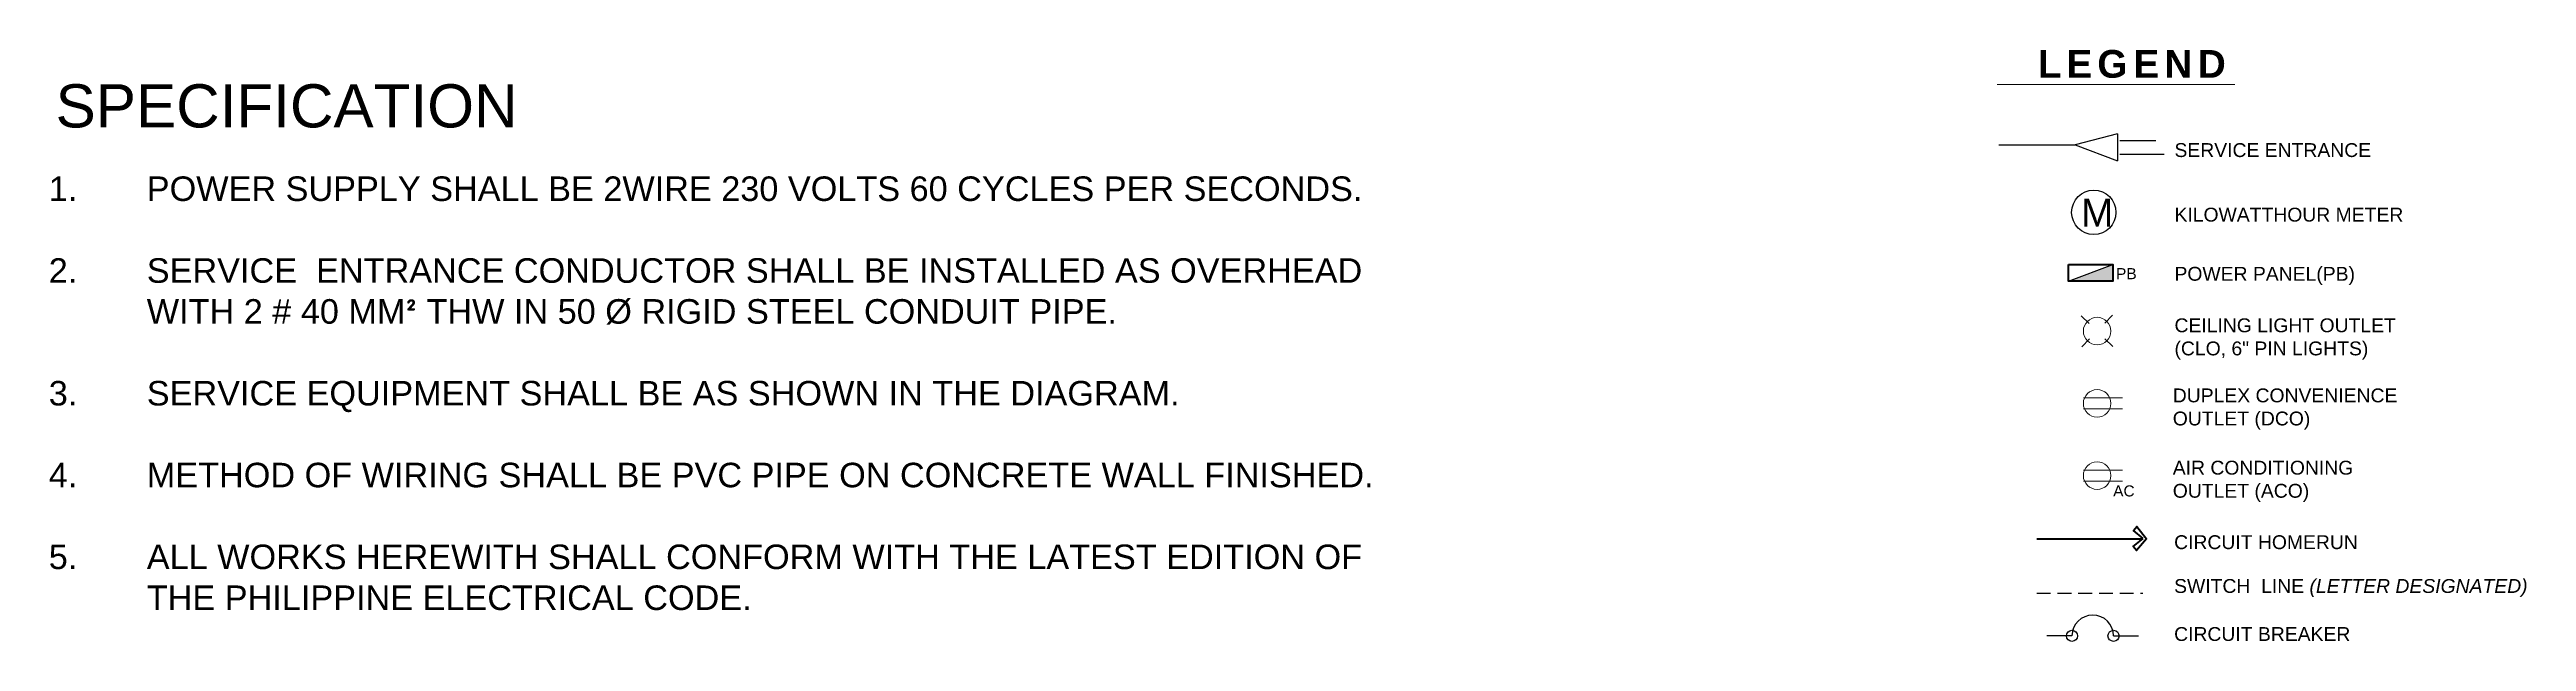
# Model space of a CAD drawing. Header units: metres. Extents: x -460 to 31334, y -1777 to 24987.
# Drawn here: x 1195.27 to 1239.99, y -977.59 to -966.92 of the extents above; entities that cross this region are included whole.
import ezdxf

# ---------------------------------------------------------------- set-up
doc = ezdxf.new("R2010")
doc.units = ezdxf.units.M
doc.header["$MEASUREMENT"] = 0
doc.linetypes.add('CENTER2', pattern=[1.125, 0.75, -0.125, 0.125, -0.125])
doc.linetypes.add('HIDDEN', pattern=[0.375, 0.25, -0.125])
doc.layers.add('CENTERLINE', color=7, linetype='CENTER2', lineweight=18, true_color=0x05ff05)
for name, color, linetype, lineweight in [('CIRCUIT', 5, 'Continuous', 35), ('CON. OUTLET', 7, 'Continuous', 20), ('dim.', 10, 'Continuous', 15), ('LIGHT', 7, 'Continuous', 25)]:
    doc.layers.add(name, color=color, linetype=linetype, lineweight=lineweight)
doc.styles.add('20', font='arial.ttf', dxfattribs={"height": 0.06})
doc.styles.get("Standard").update_dxf_attribs({"font": 'arial.ttf'})

msp = doc.modelspace()

# ---------------------------------------------------------------- texts
at = {"color": 7, "ltscale": 0.08, "attachment_point": 1}
for s, insert, char_height, width in [('{\\fArial|b1|i0|c0|p34;\\T1.2;LEGEND}', (1231.1733, -966.92582), 0.5, 9.4456448), ('SERVICE ENTRANCE', (1233.63794, -968.60574), 0.25, 14.1266851), ('1.  ^IPOWER SUPPLY SHALL BE 2WIRE 230 VOLTS 60 CYCLES PER SECONDS.\\P\\P2.  ^ISERVICE  ENTRANCE CONDUCTOR SHALL BE INSTALLED AS OVERHEAD \\P^IWITH 2 # 40 MM{\\fISOCPEUR|b0|i0|c0|p34;²} THW IN 50 %%C RIGID STEEL CONDUIT PIPE.\\P\\P3.  ^ISERVICE EQUIPMENT SHALL BE AS SHOWN IN THE DIAGRAM.\\P\\P4.  ^IMETHOD OF WIRING SHALL BE PVC PIPE ON CONCRETE WALL FINISHED.\\P\\P5. ^IALL WORKS HEREWITH SHALL CONFORM WITH THE LATEST EDITION OF \\P^ITHE PHILIPPINE ELECTRICAL CODE.', (1195.25167, -969.20605), 0.4425308, 33.0870841), ('KILOWATTHOUR METER', (1233.63794, -969.77), 0.25, 14.1266851), ('POWER PANEL(PB)', (1233.63794, -970.83703), 0.25, 14.1266851), ('CEILING LIGHT OUTLET \\P(CLO, 6" PIN LIGHTS)', (1233.63794, -971.76613), 0.25, 14.1266851), ('DUPLEX CONVENIENCE \\POUTLET (DCO)', (1233.60715, -973.03012), 0.25, 14.1266851), ('AIR CONDITIONING \\POUTLET (ACO)', (1233.60715, -974.33382), 0.25, 14.1266851), ('CIRCUIT HOMERUN', (1233.63146, -975.67744), 0.25, 14.1266851), ('SWITCH  LINE {\\fArial|b0|i1|c0|p34;(LETTER DESIGNATED)}', (1233.63146, -976.46751), 0.25, 14.1266851), ('CIRCUIT BREAKER', (1233.63146, -977.33398), 0.25, 14.1266851)]:
    msp.add_mtext(s, dxfattribs=dict(at, insert=insert, char_height=char_height, width=width))
at = {"ltscale": 0.0125, "insert": (1231.95073, -969.60904), "char_height": 0.5, "width": 1.0707031, "attachment_point": 1}
msp.add_mtext('M', dxfattribs=at)
at = {"layer": 'CIRCUIT', "color": 7, "ltscale": 0.0125, "char_height": 0.2, "width": 0.3493725, "attachment_point": 1}
for s, insert in [('PB', (1232.58283, -970.85944)), ('AC', (1232.53041, -974.77809))]:
    msp.add_mtext(s, dxfattribs=dict(at, insert=insert))
at = {"layer": 'dim.', "color": 2, "insert": (1195.37535, -967.54354), "char_height": 0.7789082, "width": 23.7906834, "attachment_point": 1, "style": '20'}
msp.add_mtext('SPECIFICATION', dxfattribs=at)

# ---------------------------------------------------------------- hatches: boundary and pattern name
msp.add_hatch(color=256).paths.add_polyline_path([(1231.72585, -971.09569), (1232.52585, -971.09569), (1232.52585, -970.79569)])

# ---------------------------------------------------------------- linework, layer by layer
at = {"color": 1, "lineweight": 5, "ltscale": 0.08}
msp.add_line((1230.43604, -967.54915), (1234.72824, -967.54915), dxfattribs=at)
at = {"color": 4}
msp.add_line((1230.46641, -968.63818), (1231.84281, -968.63818), dxfattribs=at)
at = {"color": 7}
msp.add_line((1230.46641, -968.63818), (1231.84281, -968.63818), dxfattribs=at)
at = {"color": 1}
for points in [[(1232.61017, -968.43658), (1231.84281, -968.63818), (1232.61017, -968.92479)], [(1232.61017, -968.43658), (1232.61017, -968.92479)]]:
    msp.add_lwpolyline(points, dxfattribs=at)
at = {"color": 1, "ltscale": 0.0125}
for points in [[(1232.65342, -968.55569), (1233.15342, -968.55569), (1233.30342, -968.55569)], [(1232.65342, -968.80569), (1233.15342, -968.80569), (1233.45342, -968.80569)]]:
    msp.add_lwpolyline(points, dxfattribs=at)
msp.add_lwpolyline([(1231.72585, -971.09569), (1232.52585, -970.79569)])
at = {"color": 1, "linetype": 'HIDDEN'}
msp.add_lwpolyline([(1231.15083, -976.71914), (1233.06553, -976.71914)], dxfattribs=at)
at = {"color": 7}
for points in [[(1231.78703, -977.49203), (1231.33418, -977.49203)], [(1232.53703, -977.49203), (1232.98987, -977.49203)]]:
    msp.add_lwpolyline(points, dxfattribs=at)
at = {"color": 1, "ltscale": 0.0125}
msp.add_circle((1232.18006, -969.85368), 0.4, dxfattribs=at)
at = {"color": 8}
for centre in [(1231.78703, -977.49203), (1232.53703, -977.49203)]:
    msp.add_circle(centre, 0.1, dxfattribs=at)
at = {"color": 7}
msp.add_arc((1232.16203, -977.49203), 0.375, 0, 180, dxfattribs=at)
at = {"layer": 'CENTERLINE'}
msp.add_circle((1210.79328, -1002.47325), 79.73924, dxfattribs=at)
at = {"layer": 'CIRCUIT', "color": 7}
msp.add_line((1231.15083, -975.74281), (1233.06553, -975.74281), dxfattribs=at)
at = {"layer": 'CIRCUIT', "color": 7, "linetype": 'Continuous'}
msp.add_lwpolyline([(1231.72585, -970.79569), (1232.52585, -970.79569), (1232.52585, -971.09569), (1231.72585, -971.09569)], close=True, dxfattribs=at)
at = {"layer": 'CIRCUIT', "color": 7}
msp.add_lwpolyline([(1233.07097, -975.73846), (1232.89596, -975.59141), (1232.95653, -975.51932), (1233.13256, -975.73919), (1232.95133, -975.9548), (1232.8925, -975.88129), (1233.07097, -975.73846)], dxfattribs=at)
at = {"layer": 'CON. OUTLET'}
for points in [[(1231.99196, -973.19948), (1232.28962, -973.19948), (1232.70165, -973.19948)], [(1231.99196, -973.39792), (1232.28962, -973.39792), (1232.70165, -973.39792)], [(1231.99196, -974.50317), (1232.28962, -974.50317), (1232.70165, -974.50317)], [(1231.99196, -974.70162), (1232.28962, -974.70162), (1232.70165, -974.70162)]]:
    msp.add_lwpolyline(points, dxfattribs=at)
at = {"layer": 'CON. OUTLET', "lineweight": 15}
for centre in [(1232.24001, -973.2987), (1232.24001, -974.6024)]:
    msp.add_circle(centre, 0.24805, dxfattribs=at)
at = {"layer": 'LIGHT', "lineweight": 9}
for points in [[(1231.95456, -971.71925), (1232.09729, -971.85712)], [(1232.37789, -971.85227), (1232.51576, -971.70955)], [(1231.96426, -972.28045), (1232.10214, -972.13772)], [(1232.38274, -972.13287), (1232.52546, -972.27075)]]:
    msp.add_lwpolyline(points, dxfattribs=at)
at = {"layer": 'LIGHT', "lineweight": 15}
msp.add_circle((1232.24001, -971.995), 0.24805, dxfattribs=at)

msp.set_redraw_order([(e.dxf.handle, doc.entitydb.next_handle()) for e in msp.query("TEXT MTEXT ATTDEF DIMENSION ARC_DIMENSION")])  # texts and dimensions are drawn at this point

doc.saveas('drawing.dxf')
